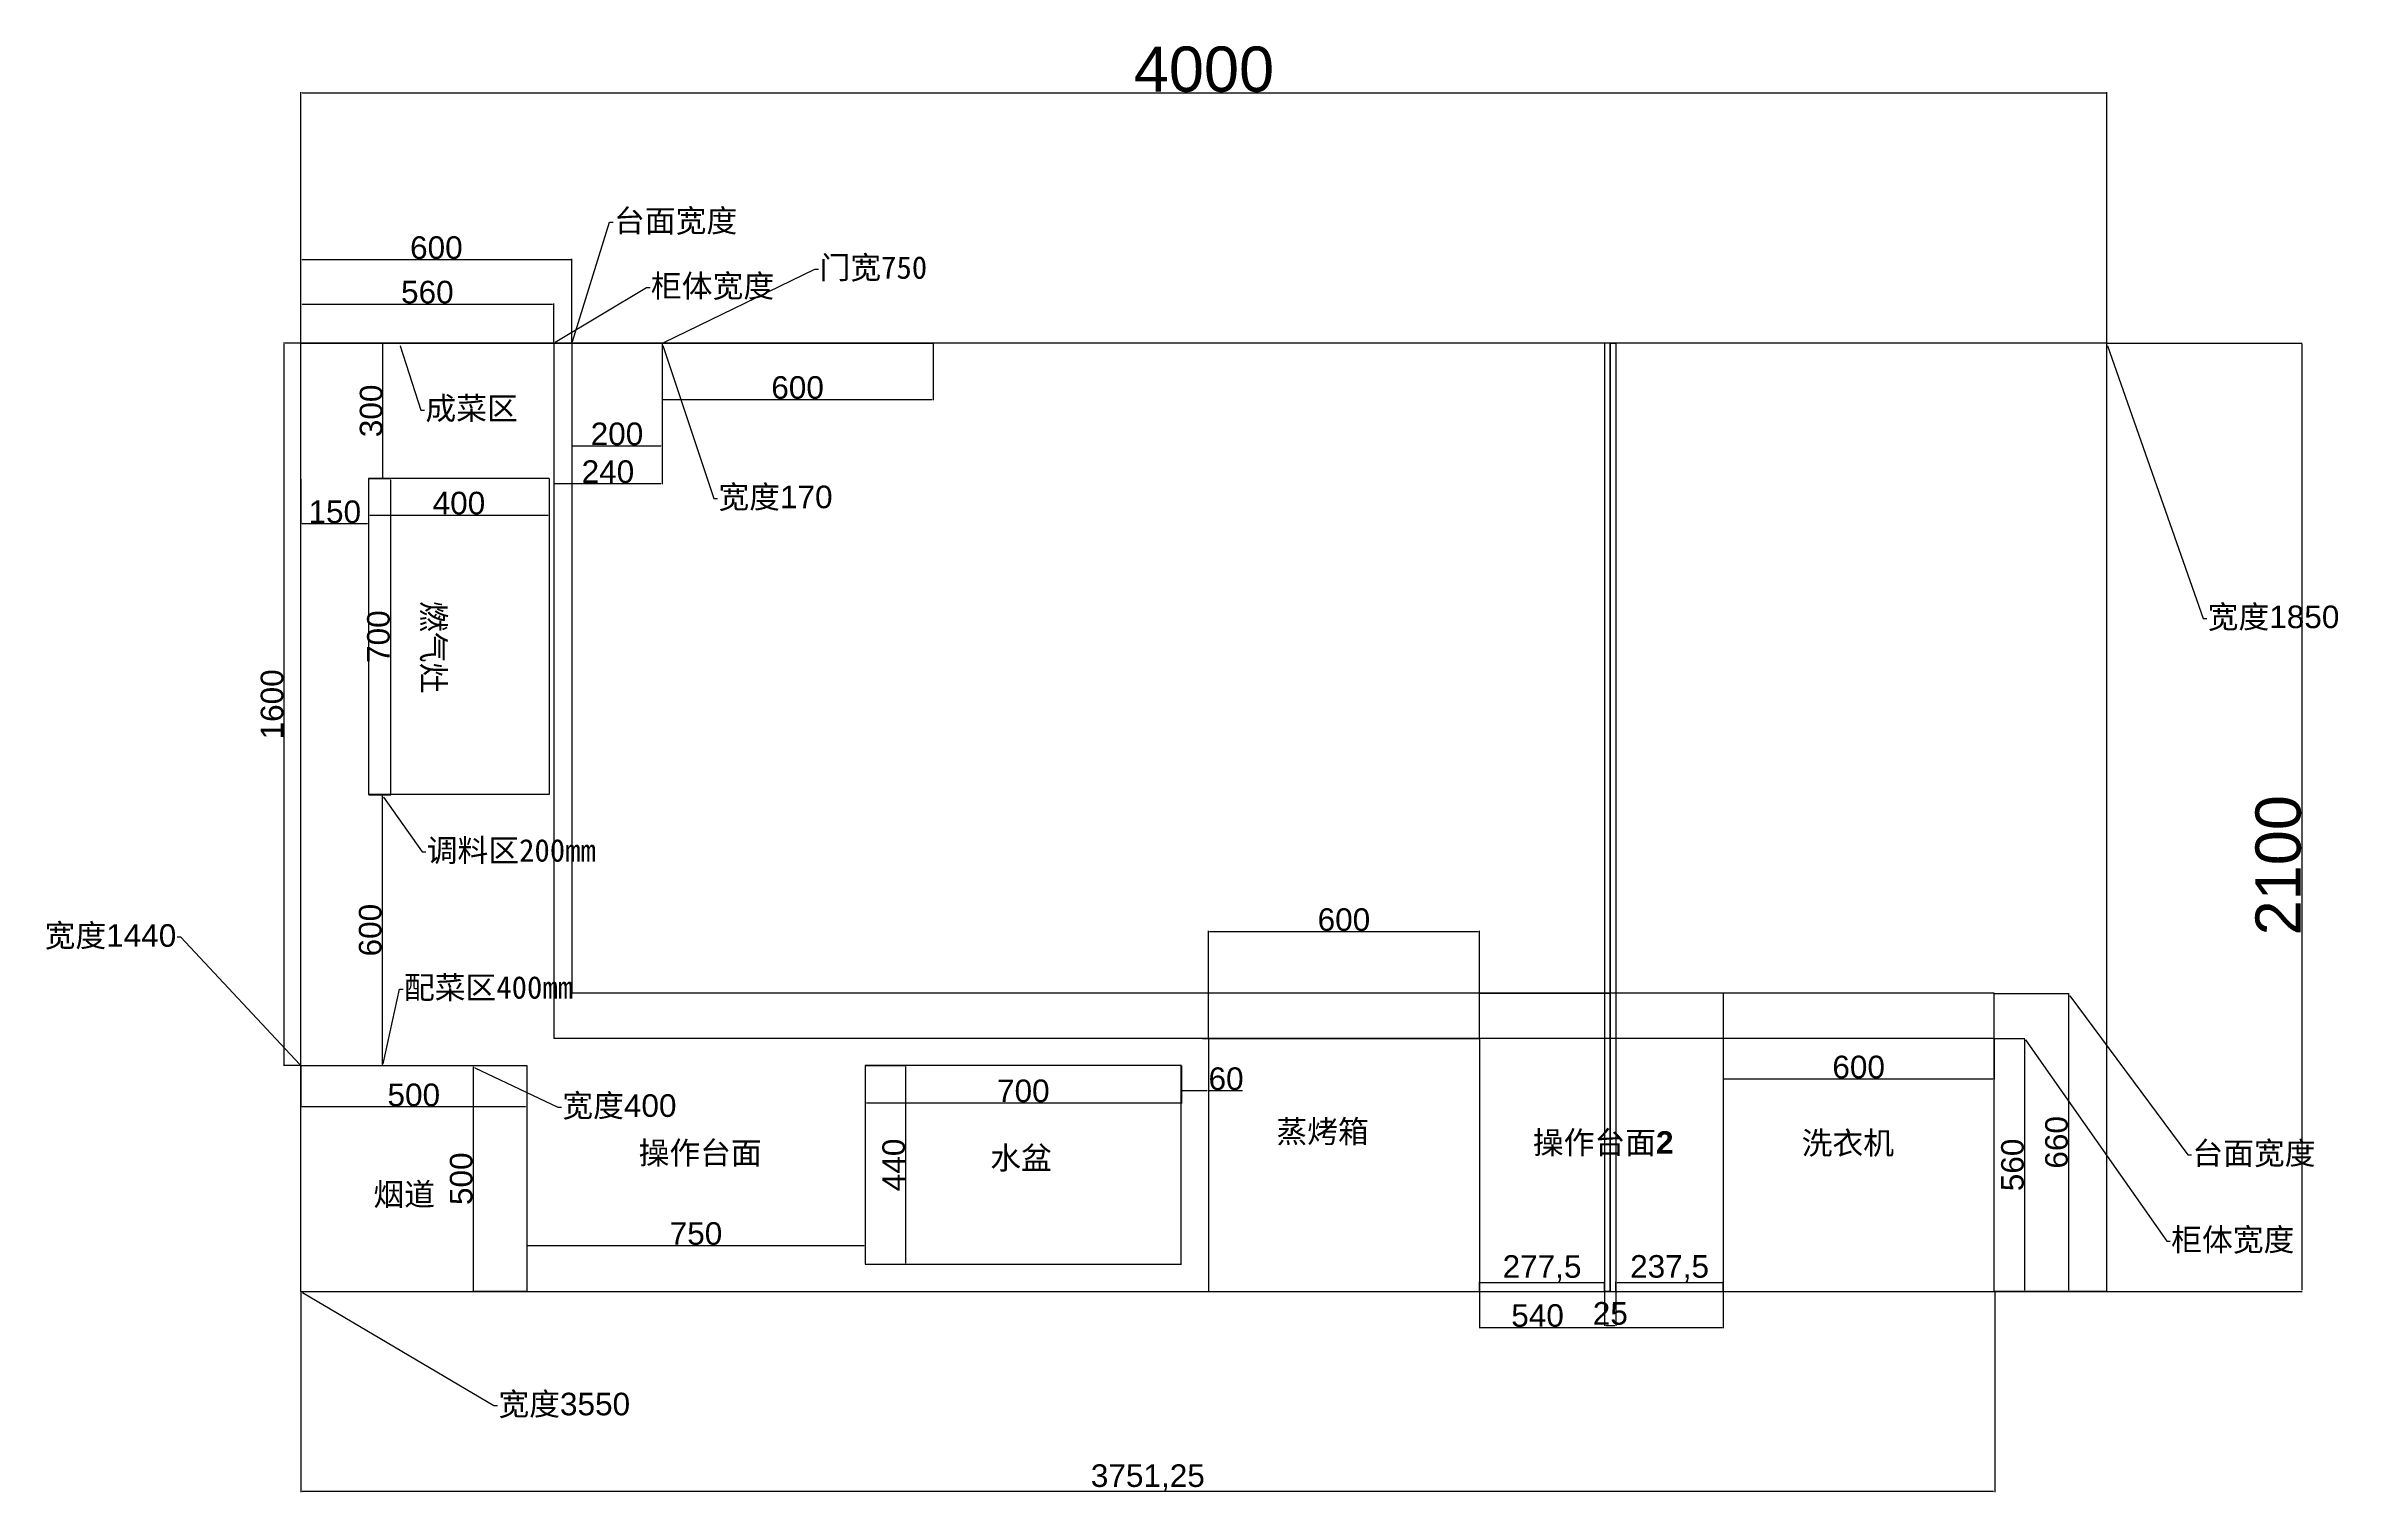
# Model space of a CAD drawing. Header units: millimetres. Extents: x 331 to 9408, y 609 to 8901.
# Drawn here: x 488 to 5565, y 609 to 3813 of the extents above; entities that cross this region are included whole.
import ezdxf
from ezdxf import colors
from ezdxf.entities.mleader import LeaderData, LeaderLine
from ezdxf.math import Vec2, Vec3

# ---------------------------------------------------------------- set-up
doc = ezdxf.new("R2010")
doc.units = ezdxf.units.MM
doc.styles.get("Standard").update_dxf_attribs({"font": 'arial.ttf'})
doc.styles.add('厨房样式', font='arialbd.ttf', dxfattribs={"height": 50})
doc.dimstyles.new('ISO-25', dxfattribs={"dimtxt": 2.5, "dimasz": 2.5, "dimexe": 1.25, "dimexo": 0.625, "dimtad": 1, "dimtxsty": 'Standard', "dimcen": 2.5, "dimadec": 0, "dimazin": 0, "dimtfac": 1, "dimtmove": 0, "dimatfit": 3, "dimfxl": 1, "dimarcsym": 0})

# ---------------------------------------------------------------- blocks, each defined once
blk = doc.blocks.new('*D1')
at = {"color": 0, "lineweight": -2, "transparency": 16777216}
for p, q in [((4202.9, 1613.6), (4202.9, 1523.4)), ((4802.9, 1613.6), (4802.9, 1523.4)), ((4205.4, 1524.7), (4800.4, 1524.7))]:
    blk.add_line(p, q, dxfattribs=at)
at = {"color": 0, "transparency": 16777216}
for points in [[(4205.4, 1525.1), (4205.4, 1524.3), (4202.9, 1524.7)], [(4800.4, 1525.1), (4800.4, 1524.3), (4802.9, 1524.7)]]:
    blk.add_solid(points, dxfattribs=at)
at = {"layer": 'Defpoints', "color": 0, "transparency": 16777216}
for p in [(4202.9, 1614.2), (4802.9, 1614.2), (4802.9, 1524.7)]:
    blk.add_point(p, dxfattribs=at)
at = {"color": 0, "transparency": 16777216, "insert": (4502.9, 1550.8), "char_height": 2.5, "attachment_point": 5}
blk.add_mtext('{\\H20x;600}', dxfattribs=at)
blk = doc.blocks.new('*D2')
at = {"color": 0, "lineweight": -2, "transparency": 16777216}
for p, q in [((4803.6, 1614.2), (4871.2, 1614.2)), ((4870, 1611.7), (4870, 1056.7)), ((4803.6, 1054.2), (4871.2, 1054.2))]:
    blk.add_line(p, q, dxfattribs=at)
at = {"color": 0, "transparency": 16777216}
for points in [[(4869.5, 1611.7), (4870.4, 1611.7), (4870, 1614.2)], [(4869.5, 1056.7), (4870.4, 1056.7), (4870, 1054.2)]]:
    blk.add_solid(points, dxfattribs=at)
at = {"layer": 'Defpoints', "color": 0, "transparency": 16777216}
for p in [(4802.9, 1614.2), (4802.9, 1054.2), (4870, 1054.2)]:
    blk.add_point(p, dxfattribs=at)
at = {"color": 0, "transparency": 16777216, "insert": (4843.8, 1334.2), "char_height": 2.5, "attachment_point": 5, "rotation": 90}
blk.add_mtext('{\\H20x;560}', dxfattribs=at)
blk = doc.blocks.new('*D3')
at = {"color": 0, "lineweight": -2, "transparency": 16777216}
for p, q in [((4803.6, 1714.2), (4968.8, 1714.2)), ((4967.6, 1711.7), (4967.6, 1056.7)), ((4804.2, 1054.2), (4968.8, 1054.2))]:
    blk.add_line(p, q, dxfattribs=at)
at = {"color": 0, "transparency": 16777216}
for points in [[(4967.1, 1711.7), (4968, 1711.7), (4967.6, 1714.2)], [(4967.1, 1056.7), (4968, 1056.7), (4967.6, 1054.2)]]:
    blk.add_solid(points, dxfattribs=at)
at = {"layer": 'Defpoints', "color": 0, "transparency": 16777216}
for p in [(4802.9, 1714.2), (4803.6, 1054.2), (4967.6, 1054.2)]:
    blk.add_point(p, dxfattribs=at)
at = {"color": 0, "transparency": 16777216, "insert": (4941.4, 1384.2), "char_height": 2.5, "attachment_point": 5, "rotation": 90}
blk.add_mtext('{\\H20x;660}', dxfattribs=at)
blk = doc.blocks.new('*D4')
at = {"color": 0, "lineweight": -2, "transparency": 16777216}
for p, q in [((5053.6, 3154.2), (5485.3, 3154.2)), ((5484.1, 3151.7), (5484.1, 1056.7)), ((5053.6, 1054.2), (5485.3, 1054.2))]:
    blk.add_line(p, q, dxfattribs=at)
at = {"color": 0, "transparency": 16777216}
for points in [[(5483.6, 3151.7), (5484.5, 3151.7), (5484.1, 3154.2)], [(5483.6, 1056.7), (5484.5, 1056.7), (5484.1, 1054.2)]]:
    blk.add_solid(points, dxfattribs=at)
at = {"layer": 'Defpoints', "color": 0, "transparency": 16777216}
for p in [(5052.9, 3154.2), (5052.9, 1054.2), (5484.1, 1054.2)]:
    blk.add_point(p, dxfattribs=at)
at = {"color": 0, "transparency": 16777216, "insert": (5432.4, 1997.9), "char_height": 2.5, "attachment_point": 5, "rotation": 90}
blk.add_mtext('{\\H40x;2100}', dxfattribs=at)
blk = doc.blocks.new('*D5')
at = {"color": 0, "lineweight": -2, "transparency": 16777216}
for p, q in [((1052.9, 3154.9), (1052.9, 3340.6)), ((1055.4, 3339.3), (1650.4, 3339.3)), ((1652.9, 3154.9), (1652.9, 3340.6))]:
    blk.add_line(p, q, dxfattribs=at)
at = {"color": 0, "transparency": 16777216}
for points in [[(1055.4, 3339.7), (1055.4, 3338.9), (1052.9, 3339.3)], [(1650.4, 3339.7), (1650.4, 3338.9), (1652.9, 3339.3)]]:
    blk.add_solid(points, dxfattribs=at)
at = {"layer": 'Defpoints', "color": 0, "transparency": 16777216}
for p in [(1652.9, 3339.3), (1052.9, 3154.2), (1652.9, 3154.2)]:
    blk.add_point(p, dxfattribs=at)
at = {"color": 0, "transparency": 16777216, "insert": (1352.9, 3365.5), "char_height": 2.5, "attachment_point": 5}
blk.add_mtext('{\\H20x;600}', dxfattribs=at)
blk = doc.blocks.new('*D6')
at = {"color": 0, "lineweight": -2, "transparency": 16777216}
for p, q in [((1052.9, 3154.9), (1052.9, 3242.1)), ((1055.4, 3240.8), (1610.4, 3240.8)), ((1612.9, 3154.9), (1612.9, 3242.1))]:
    blk.add_line(p, q, dxfattribs=at)
at = {"color": 0, "transparency": 16777216}
for points in [[(1055.4, 3241.3), (1055.4, 3240.4), (1052.9, 3240.8)], [(1610.4, 3241.3), (1610.4, 3240.4), (1612.9, 3240.8)]]:
    blk.add_solid(points, dxfattribs=at)
at = {"layer": 'Defpoints', "color": 0, "transparency": 16777216}
for p in [(1612.9, 3240.8), (1052.9, 3154.2), (1612.9, 3154.2)]:
    blk.add_point(p, dxfattribs=at)
at = {"color": 0, "transparency": 16777216, "insert": (1332.9, 3267), "char_height": 2.5, "attachment_point": 5}
blk.add_mtext('{\\H20x;560}', dxfattribs=at)
blk = doc.blocks.new('*D7')
at = {"color": 0, "lineweight": -2, "transparency": 16777216}
for p, q in [((1852.9, 3153.6), (1852.9, 3028.3)), ((2452.9, 3153.6), (2452.9, 3028.3)), ((1855.4, 3029.6), (2450.4, 3029.6))]:
    blk.add_line(p, q, dxfattribs=at)
at = {"color": 0, "transparency": 16777216}
for points in [[(1855.4, 3030), (1855.4, 3029.2), (1852.9, 3029.6)], [(2450.4, 3030), (2450.4, 3029.2), (2452.9, 3029.6)]]:
    blk.add_solid(points, dxfattribs=at)
at = {"layer": 'Defpoints', "color": 0, "transparency": 16777216}
for p in [(1852.9, 3154.2), (2452.9, 3154.2), (2452.9, 3029.6)]:
    blk.add_point(p, dxfattribs=at)
at = {"color": 0, "transparency": 16777216, "insert": (2152.9, 3055.7), "char_height": 2.5, "attachment_point": 5}
blk.add_mtext('{\\H20x;600}', dxfattribs=at)
blk = doc.blocks.new('*D8')
at = {"color": 0, "lineweight": -2, "transparency": 16777216}
for p, q in [((1052.9, 3154.9), (1052.9, 3710)), ((1055.4, 3708.8), (5050.4, 3708.8)), ((5052.9, 3152.4), (5052.9, 3710))]:
    blk.add_line(p, q, dxfattribs=at)
at = {"color": 0, "transparency": 16777216}
for points in [[(1055.4, 3709.2), (1055.4, 3708.4), (1052.9, 3708.8)], [(5050.4, 3709.2), (5050.4, 3708.4), (5052.9, 3708.8)]]:
    blk.add_solid(points, dxfattribs=at)
at = {"layer": 'Defpoints', "color": 0, "transparency": 16777216}
for p in [(5052.9, 3708.8), (1052.9, 3154.2), (5052.9, 3151.7)]:
    blk.add_point(p, dxfattribs=at)
at = {"color": 0, "transparency": 16777216, "insert": (3052.9, 3760.5), "char_height": 2.5, "attachment_point": 5}
blk.add_mtext('{\\H40x;4000}', dxfattribs=at)
blk = doc.blocks.new('*D9')
at = {"color": 0, "lineweight": -2, "transparency": 16777216}
for p, q in [((1652.9, 3153.6), (1652.9, 2925.6)), ((1852.9, 3153), (1852.9, 2925.6)), ((1655.4, 2926.9), (1850.4, 2926.9))]:
    blk.add_line(p, q, dxfattribs=at)
at = {"color": 0, "transparency": 16777216}
for points in [[(1655.4, 2927.3), (1655.4, 2926.4), (1652.9, 2926.9)], [(1850.4, 2927.3), (1850.4, 2926.4), (1852.9, 2926.9)]]:
    blk.add_solid(points, dxfattribs=at)
at = {"layer": 'Defpoints', "color": 0, "transparency": 16777216}
for p in [(1652.9, 3154.2), (1852.9, 3153.6), (1852.9, 2926.9)]:
    blk.add_point(p, dxfattribs=at)
at = {"color": 0, "transparency": 16777216, "insert": (1752.9, 2953), "char_height": 2.5, "attachment_point": 5}
blk.add_mtext('{\\H20x;200}', dxfattribs=at)
blk = doc.blocks.new('*D10')
at = {"color": 0, "lineweight": -2, "transparency": 16777216}
for p, q in [((1052.9, 1553.6), (1052.9, 1461.6)), ((1552.9, 1553.6), (1552.9, 1461.6)), ((1550.4, 1462.8), (1055.4, 1462.8))]:
    blk.add_line(p, q, dxfattribs=at)
at = {"color": 0, "transparency": 16777216}
for points in [[(1055.4, 1463.2), (1055.4, 1462.4), (1052.9, 1462.8)], [(1550.4, 1463.2), (1550.4, 1462.4), (1552.9, 1462.8)]]:
    blk.add_solid(points, dxfattribs=at)
at = {"layer": 'Defpoints', "color": 0, "transparency": 16777216}
for p in [(1052.9, 1554.2), (1552.9, 1554.2), (1052.9, 1462.8)]:
    blk.add_point(p, dxfattribs=at)
at = {"color": 0, "transparency": 16777216, "insert": (1302.9, 1489), "char_height": 2.5, "attachment_point": 5}
blk.add_mtext('{\\H20x;500}', dxfattribs=at)
blk = doc.blocks.new('*D11')
at = {"color": 0, "lineweight": -2, "transparency": 16777216}
for p, q in [((1552.3, 1553.6), (1433, 1553.6)), ((1434.2, 1551.1), (1434.2, 1056.1)), ((1552.3, 1053.6), (1433, 1053.6))]:
    blk.add_line(p, q, dxfattribs=at)
at = {"color": 0, "transparency": 16777216}
for points in [[(1433.8, 1551.1), (1434.7, 1551.1), (1434.2, 1553.6)], [(1433.8, 1056.1), (1434.7, 1056.1), (1434.2, 1053.6)]]:
    blk.add_solid(points, dxfattribs=at)
at = {"layer": 'Defpoints', "color": 0, "transparency": 16777216}
for p in [(1552.9, 1553.6), (1434.2, 1053.6), (1552.9, 1053.6)]:
    blk.add_point(p, dxfattribs=at)
at = {"color": 0, "transparency": 16777216, "insert": (1408.1, 1303.6), "char_height": 2.5, "attachment_point": 5, "rotation": 90}
blk.add_mtext('{\\H20x;500}', dxfattribs=at)
blk = doc.blocks.new('*D12')
at = {"color": 0, "lineweight": -2, "transparency": 16777216}
for p, q in [((2302.9, 1553.6), (2302.9, 1470.5)), ((3002.9, 1553.6), (3002.9, 1470.5)), ((2305.4, 1471.8), (3000.4, 1471.8))]:
    blk.add_line(p, q, dxfattribs=at)
at = {"color": 0, "transparency": 16777216}
for points in [[(2305.4, 1472.2), (2305.4, 1471.4), (2302.9, 1471.8)], [(3000.4, 1472.2), (3000.4, 1471.4), (3002.9, 1471.8)]]:
    blk.add_solid(points, dxfattribs=at)
at = {"layer": 'Defpoints', "color": 0, "transparency": 16777216}
for p in [(2302.9, 1554.2), (3002.9, 1554.2), (3002.9, 1471.8)]:
    blk.add_point(p, dxfattribs=at)
at = {"color": 0, "transparency": 16777216, "insert": (2652.9, 1497.9), "char_height": 2.5, "attachment_point": 5}
blk.add_mtext('{\\H20x;700}', dxfattribs=at)
blk = doc.blocks.new('*D13')
at = {"color": 0, "lineweight": -2, "transparency": 16777216}
for p, q in [((2303.6, 1554.2), (2393.4, 1554.2)), ((2392.2, 1551.7), (2392.2, 1116.7)), ((2303.6, 1114.2), (2393.4, 1114.2))]:
    blk.add_line(p, q, dxfattribs=at)
at = {"color": 0, "transparency": 16777216}
for points in [[(2391.7, 1551.7), (2392.6, 1551.7), (2392.2, 1554.2)], [(2391.7, 1116.7), (2392.6, 1116.7), (2392.2, 1114.2)]]:
    blk.add_solid(points, dxfattribs=at)
at = {"layer": 'Defpoints', "color": 0, "transparency": 16777216}
for p in [(2302.9, 1554.2), (2302.9, 1114.2), (2392.2, 1114.2)]:
    blk.add_point(p, dxfattribs=at)
at = {"color": 0, "transparency": 16777216, "insert": (2366, 1334.2), "char_height": 2.5, "attachment_point": 5, "rotation": 90}
blk.add_mtext('{\\H20x;440}', dxfattribs=at)
blk = doc.blocks.new('*D14')
at = {"color": 0, "lineweight": -2, "transparency": 16777216}
for p, q in [((1552.9, 1553), (1552.9, 1154.6)), ((2302.9, 1553), (2302.9, 1154.6)), ((1555.4, 1155.9), (2300.4, 1155.9))]:
    blk.add_line(p, q, dxfattribs=at)
at = {"color": 0, "transparency": 16777216}
for points in [[(1555.4, 1156.3), (1555.4, 1155.4), (1552.9, 1155.9)], [(2300.4, 1156.3), (2300.4, 1155.4), (2302.9, 1155.9)]]:
    blk.add_solid(points, dxfattribs=at)
at = {"layer": 'Defpoints', "color": 0, "transparency": 16777216}
for p in [(1552.9, 1553.6), (2302.9, 1553.6), (2302.9, 1155.9)]:
    blk.add_point(p, dxfattribs=at)
at = {"color": 0, "transparency": 16777216, "insert": (1927.9, 1182), "char_height": 2.5, "attachment_point": 5}
blk.add_mtext('{\\H20x;750}', dxfattribs=at)
blk = doc.blocks.new('*D15')
at = {"color": 0, "lineweight": -2, "transparency": 16777216}
for p, q in [((3002.9, 1553.6), (3002.9, 1497.5)), ((3062.9, 1553), (3062.9, 1497.5)), ((3005.4, 1498.8), (3060.4, 1498.8)), ((3062.9, 1498.8), (3138.4, 1498.8))]:
    blk.add_line(p, q, dxfattribs=at)
at = {"color": 0, "transparency": 16777216}
for points in [[(3005.4, 1499.2), (3005.4, 1498.4), (3002.9, 1498.8)], [(3060.4, 1499.2), (3060.4, 1498.4), (3062.9, 1498.8)]]:
    blk.add_solid(points, dxfattribs=at)
at = {"layer": 'Defpoints', "color": 0, "transparency": 16777216}
for p in [(3002.9, 1554.2), (3062.9, 1553.6), (3062.9, 1498.8)]:
    blk.add_point(p, dxfattribs=at)
at = {"color": 0, "transparency": 16777216, "insert": (3101.9, 1524.9), "char_height": 2.5, "attachment_point": 5}
blk.add_mtext('{\\H20x;60}', dxfattribs=at)
blk = doc.blocks.new('*D16')
at = {"color": 0, "lineweight": -2, "transparency": 16777216}
for p, q in [((3662.9, 1053.6), (3662.9, 973)), ((4202.9, 1053.6), (4202.9, 973)), ((3665.4, 974.3), (4200.4, 974.3))]:
    blk.add_line(p, q, dxfattribs=at)
at = {"color": 0, "transparency": 16777216}
for points in [[(3665.4, 974.7), (3665.4, 973.9), (3662.9, 974.3)], [(4200.4, 974.7), (4200.4, 973.9), (4202.9, 974.3)]]:
    blk.add_solid(points, dxfattribs=at)
at = {"layer": 'Defpoints', "color": 0, "transparency": 16777216}
for p in [(3662.9, 1054.2), (4202.9, 1054.2), (4202.9, 974.3)]:
    blk.add_point(p, dxfattribs=at)
at = {"color": 0, "transparency": 16777216, "insert": (3791.8, 1000.4), "char_height": 2.5, "attachment_point": 5}
blk.add_mtext('{\\H20x;540}', dxfattribs=at)
blk = doc.blocks.new('*D17')
at = {"color": 0, "lineweight": -2, "transparency": 16777216}
for p, q in [((3662.9, 1054.9), (3662.9, 1075.2)), ((3665.4, 1073.9), (3937.9, 1073.9)), ((3940.4, 1054.9), (3940.4, 1075.2))]:
    blk.add_line(p, q, dxfattribs=at)
at = {"color": 0, "transparency": 16777216}
for points in [[(3665.4, 1074.3), (3665.4, 1073.5), (3662.9, 1073.9)], [(3937.9, 1074.3), (3937.9, 1073.5), (3940.4, 1073.9)]]:
    blk.add_solid(points, dxfattribs=at)
at = {"layer": 'Defpoints', "color": 0, "transparency": 16777216}
for p in [(3940.4, 1073.9), (3662.9, 1054.2), (3940.4, 1054.2)]:
    blk.add_point(p, dxfattribs=at)
at = {"color": 0, "transparency": 16777216, "insert": (3801.7, 1104.6), "char_height": 2.5, "attachment_point": 5}
blk.add_mtext('{\\H20x;277,5}', dxfattribs=at)
blk = doc.blocks.new('*D18')
at = {"color": 0, "lineweight": -2, "transparency": 16777216}
for p, q in [((3965.4, 1054.9), (3965.4, 1075.4)), ((3967.9, 1074.1), (4200.4, 1074.1)), ((4202.9, 1054.9), (4202.9, 1075.4))]:
    blk.add_line(p, q, dxfattribs=at)
at = {"color": 0, "transparency": 16777216}
for points in [[(3967.9, 1074.6), (3967.9, 1073.7), (3965.4, 1074.1)], [(4200.4, 1074.6), (4200.4, 1073.7), (4202.9, 1074.1)]]:
    blk.add_solid(points, dxfattribs=at)
at = {"layer": 'Defpoints', "color": 0, "transparency": 16777216}
for p in [(4202.9, 1074.1), (3965.4, 1054.2), (4202.9, 1054.2)]:
    blk.add_point(p, dxfattribs=at)
at = {"color": 0, "transparency": 16777216, "insert": (4084.2, 1104.8), "char_height": 2.5, "attachment_point": 5}
blk.add_mtext('{\\H20x;237,5}', dxfattribs=at)
blk = doc.blocks.new('*D19')
at = {"color": 0, "lineweight": -2, "transparency": 16777216}
for p, q in [((1202.9, 2853.6), (1202.9, 2772.3)), ((1602.9, 2853.6), (1602.9, 2772.3)), ((1205.4, 2773.6), (1600.4, 2773.6))]:
    blk.add_line(p, q, dxfattribs=at)
at = {"color": 0, "transparency": 16777216}
for points in [[(1205.4, 2774), (1205.4, 2773.2), (1202.9, 2773.6)], [(1600.4, 2774), (1600.4, 2773.2), (1602.9, 2773.6)]]:
    blk.add_solid(points, dxfattribs=at)
at = {"layer": 'Defpoints', "color": 0, "transparency": 16777216}
for p in [(1202.9, 2854.2), (1602.9, 2854.2), (1602.9, 2773.6)]:
    blk.add_point(p, dxfattribs=at)
at = {"color": 0, "transparency": 16777216, "insert": (1402.9, 2799.7), "char_height": 2.5, "attachment_point": 5}
blk.add_mtext('{\\H20x;400}', dxfattribs=at)
blk = doc.blocks.new('*D20')
at = {"color": 0, "lineweight": -2, "transparency": 16777216}
for p, q in [((1203.6, 2854.2), (1252.2, 2854.2)), ((1251, 2851.7), (1251, 2156.7)), ((1203.6, 2154.2), (1252.2, 2154.2))]:
    blk.add_line(p, q, dxfattribs=at)
at = {"color": 0, "transparency": 16777216}
for points in [[(1250.6, 2851.7), (1251.4, 2851.7), (1251, 2854.2)], [(1250.6, 2156.7), (1251.4, 2156.7), (1251, 2154.2)]]:
    blk.add_solid(points, dxfattribs=at)
at = {"layer": 'Defpoints', "color": 0, "transparency": 16777216}
for p in [(1202.9, 2854.2), (1202.9, 2154.2), (1251, 2154.2)]:
    blk.add_point(p, dxfattribs=at)
at = {"color": 0, "transparency": 16777216, "insert": (1224.8, 2504.2), "char_height": 2.5, "attachment_point": 5, "rotation": 90}
blk.add_mtext('{\\H20x;700}', dxfattribs=at)
blk = doc.blocks.new('*D21')
at = {"color": 0, "lineweight": -2, "transparency": 16777216}
for p, q in [((1204.2, 3154.2), (1236, 3154.2)), ((1234.7, 2856.7), (1234.7, 3151.7)), ((1204.2, 2854.2), (1236, 2854.2))]:
    blk.add_line(p, q, dxfattribs=at)
at = {"color": 0, "transparency": 16777216}
for points in [[(1234.3, 3151.7), (1235.2, 3151.7), (1234.7, 3154.2)], [(1234.3, 2856.7), (1235.2, 2856.7), (1234.7, 2854.2)]]:
    blk.add_solid(points, dxfattribs=at)
at = {"layer": 'Defpoints', "color": 0, "transparency": 16777216}
for p in [(1203.6, 3154.2), (1234.7, 3154.2), (1203.6, 2854.2)]:
    blk.add_point(p, dxfattribs=at)
at = {"color": 0, "transparency": 16777216, "insert": (1208.6, 3004.2), "char_height": 2.5, "attachment_point": 5, "rotation": 90}
blk.add_mtext('{\\H20x;300}', dxfattribs=at)
blk = doc.blocks.new('*D22')
at = {"color": 0, "lineweight": -2, "transparency": 16777216}
for p, q in [((1204.2, 2154.2), (1234, 2154.2)), ((1232.7, 2151.7), (1232.7, 1556.7)), ((1204.2, 1554.2), (1234, 1554.2))]:
    blk.add_line(p, q, dxfattribs=at)
at = {"color": 0, "transparency": 16777216}
for points in [[(1232.3, 2151.7), (1233.1, 2151.7), (1232.7, 2154.2)], [(1232.3, 1556.7), (1233.1, 1556.7), (1232.7, 1554.2)]]:
    blk.add_solid(points, dxfattribs=at)
at = {"layer": 'Defpoints', "color": 0, "transparency": 16777216}
for p in [(1203.6, 2154.2), (1203.6, 1554.2), (1232.7, 1554.2)]:
    blk.add_point(p, dxfattribs=at)
at = {"color": 0, "transparency": 16777216, "insert": (1206.6, 1854.2), "char_height": 2.5, "attachment_point": 5, "rotation": 90}
blk.add_mtext('{\\H20x;600}', dxfattribs=at)
blk = doc.blocks.new('*D23')
at = {"color": 0, "lineweight": -2, "transparency": 16777216}
for p, q in [((1052.3, 3154.2), (1014.1, 3154.2)), ((1015.3, 3151.7), (1015.3, 1556.7)), ((1052.3, 1554.2), (1014.1, 1554.2))]:
    blk.add_line(p, q, dxfattribs=at)
at = {"color": 0, "transparency": 16777216}
for points in [[(1014.9, 3151.7), (1015.7, 3151.7), (1015.3, 3154.2)], [(1014.9, 1556.7), (1015.7, 1556.7), (1015.3, 1554.2)]]:
    blk.add_solid(points, dxfattribs=at)
at = {"layer": 'Defpoints', "color": 0, "transparency": 16777216}
for p in [(1052.9, 3154.2), (1015.3, 1554.2), (1052.9, 1554.2)]:
    blk.add_point(p, dxfattribs=at)
at = {"color": 0, "transparency": 16777216, "insert": (989.2, 2354.2), "char_height": 2.5, "attachment_point": 5, "rotation": 90}
blk.add_mtext('{\\H20x;1600}', dxfattribs=at)
blk = doc.blocks.new('*D24')
at = {"color": 0, "lineweight": -2, "transparency": 16777216}
for p, q in [((1052.9, 1053.6), (1052.9, 609.5)), ((4804.2, 1053.6), (4804.2, 609.5)), ((4801.7, 610.7), (1055.4, 610.7))]:
    blk.add_line(p, q, dxfattribs=at)
at = {"color": 0, "transparency": 16777216}
for points in [[(1055.4, 611.1), (1055.4, 610.3), (1052.9, 610.7)], [(4801.7, 611.1), (4801.7, 610.3), (4804.2, 610.7)]]:
    blk.add_solid(points, dxfattribs=at)
at = {"layer": 'Defpoints', "color": 0, "transparency": 16777216}
for p in [(1052.9, 1054.2), (4804.2, 1054.2), (1052.9, 610.7)]:
    blk.add_point(p, dxfattribs=at)
at = {"color": 0, "transparency": 16777216, "insert": (2928.6, 641.4), "char_height": 2.5, "attachment_point": 5}
blk.add_mtext('{\\H20x;3751,25}', dxfattribs=at)
blk = doc.blocks.new('*D25')
at = {"color": 0, "lineweight": -2, "transparency": 16777216}
for p, q in [((3940.4, 1053.6), (3940.4, 977.7)), ((3965.4, 1053.6), (3965.4, 977.7)), ((3942.9, 978.9), (3962.9, 978.9))]:
    blk.add_line(p, q, dxfattribs=at)
at = {"color": 0, "transparency": 16777216}
for points in [[(3942.9, 979.4), (3942.9, 978.5), (3940.4, 978.9)], [(3962.9, 979.4), (3962.9, 978.5), (3965.4, 978.9)]]:
    blk.add_solid(points, dxfattribs=at)
at = {"layer": 'Defpoints', "color": 0, "transparency": 16777216}
for p in [(3940.4, 1054.2), (3965.4, 1054.2), (3965.4, 978.9)]:
    blk.add_point(p, dxfattribs=at)
at = {"color": 0, "transparency": 16777216, "insert": (3952.9, 1005.1), "char_height": 2.5, "attachment_point": 5}
blk.add_mtext('{\\H20x;25}', dxfattribs=at)
blk = doc.blocks.new('*D42')
at = {"color": 0, "lineweight": -2, "transparency": 16777216}
for p, q in [((3062.9, 1614.9), (3062.9, 1852.3)), ((3065.4, 1851), (3660.4, 1851)), ((3662.9, 1614.9), (3662.9, 1852.3))]:
    blk.add_line(p, q, dxfattribs=at)
at = {"color": 0, "transparency": 16777216}
for points in [[(3065.4, 1851.5), (3065.4, 1850.6), (3062.9, 1851)], [(3660.4, 1851.5), (3660.4, 1850.6), (3662.9, 1851)]]:
    blk.add_solid(points, dxfattribs=at)
at = {"layer": 'Defpoints', "color": 0, "transparency": 16777216}
for p in [(3662.9, 1851), (3062.9, 1614.2), (3662.9, 1614.2)]:
    blk.add_point(p, dxfattribs=at)
at = {"color": 0, "transparency": 16777216, "insert": (3362.9, 1877.2), "char_height": 2.5, "attachment_point": 5}
blk.add_mtext('{\\H20x;600}', dxfattribs=at)
blk = doc.blocks.new('*D67')
at = {"color": 0, "lineweight": -2, "transparency": 16777216}
for p, q in [((1052.9, 2853), (1052.9, 2753)), ((1202.9, 2853), (1202.9, 2753)), ((1200.4, 2754.2), (1055.4, 2754.2))]:
    blk.add_line(p, q, dxfattribs=at)
at = {"color": 0, "transparency": 16777216}
for points in [[(1055.4, 2754.6), (1055.4, 2753.8), (1052.9, 2754.2)], [(1200.4, 2754.6), (1200.4, 2753.8), (1202.9, 2754.2)]]:
    blk.add_solid(points, dxfattribs=at)
at = {"layer": 'Defpoints', "color": 0, "transparency": 16777216}
for p in [(1052.9, 2853.6), (1202.9, 2853.6), (1052.9, 2754.2)]:
    blk.add_point(p, dxfattribs=at)
at = {"color": 0, "transparency": 16777216, "insert": (1127.9, 2780.4), "char_height": 2.5, "attachment_point": 5}
blk.add_mtext('{\\H20x;150}', dxfattribs=at)
blk = doc.blocks.new('*D75')
at = {"color": 0, "lineweight": -2, "transparency": 16777216}
for p, q in [((1612.9, 3153), (1612.9, 2841.9)), ((1852.9, 3152.4), (1852.9, 2841.9)), ((1615.4, 2843.1), (1850.4, 2843.1))]:
    blk.add_line(p, q, dxfattribs=at)
at = {"color": 0, "transparency": 16777216}
for points in [[(1615.4, 2843.5), (1615.4, 2842.7), (1612.9, 2843.1)], [(1850.4, 2843.5), (1850.4, 2842.7), (1852.9, 2843.1)]]:
    blk.add_solid(points, dxfattribs=at)
at = {"layer": 'Defpoints', "color": 0, "transparency": 16777216}
for p in [(1612.9, 3153.6), (1852.9, 3153), (1852.9, 2843.1)]:
    blk.add_point(p, dxfattribs=at)
at = {"color": 0, "transparency": 16777216, "insert": (1732.9, 2869.3), "char_height": 2.5, "attachment_point": 5}
blk.add_mtext('{\\H20x;240}', dxfattribs=at)

msp = doc.modelspace()

# ---------------------------------------------------------------- linework, layer by layer
for p, q in [((1052.947, 1054.23), (1052.947, 3154.23)), ((1052.947, 3154.23), (1852.947, 3154.23)), ((5052.947, 3154.23), (1052.947, 3154.23)), ((1052.947, 3154.23), (2237.241, 3154.23)), ((1052.947, 3154.23), (1052.947, 3154.23)), ((1052.947, 3154.23), (1652.947, 3154.23)), ((1052.947, 3154.23), (1612.947, 3154.23)), ((1052.947, 3154.23), (1852.947, 3154.23)), ((1052.947, 3154.23), (1202.947, 3154.23)), ((1612.947, 3154.23), (1562.947, 3154.23)), ((1652.947, 3153.605), (1602.947, 3153.605)), ((1652.947, 3154.23), (1652.947, 1714.23)), ((3237.241, 3154.23), (3237.241, 3154.23)), ((3957.947, 3154.23), (3947.947, 3154.23)), ((3952.947, 3154.23), (3952.31, 3154.23)), ((3952.947, 3154.23), (3965.447, 3154.23)), ((5052.947, 1054.23), (5052.947, 3154.23)), ((1602.947, 2854.23), (1202.947, 2854.23)), ((1202.947, 2854.23), (1202.947, 2154.23)), ((1602.947, 2854.23), (1602.947, 2154.23)), ((1602.947, 2154.23), (1202.947, 2154.23)), ((4802.947, 1714.23), (1652.947, 1714.23)), ((3923.947, 1714.23), (3633.947, 1714.23)), ((3952.947, 1714.23), (3662.947, 1714.23)), ((3662.947, 1714.23), (3952.947, 1714.23)), ((3952.947, 1714.23), (3923.947, 1714.23)), ((3952.947, 1714.23), (3923.947, 1714.23)), ((4802.947, 1054.23), (4802.947, 1714.23)), ((4802.947, 1054.23), (4802.947, 1614.23)), ((1052.947, 1054.23), (1052.947, 1554.23)), ((2302.947, 1554.23), (2302.947, 1114.23)), ((3002.947, 1554.23), (2302.947, 1554.23)), ((3002.646, 1114.23), (3002.646, 1554.23)), ((2302.947, 1114.23), (3002.947, 1114.23)), ((1052.947, 1054.23), (5052.947, 1054.23)), ((1552.947, 1054.23), (2252.947, 1054.23)), ((3952.947, 1054.23), (3940.447, 1054.23)), ((3952.947, 1054.23), (3957.947, 1054.23)), ((3952.947, 1054.23), (3957.947, 1054.23)), ((5052.947, 1054.23), (4802.947, 1054.23))]:
    msp.add_line(p, q)
at = {"color": 4}
for p, q in [((1612.947, 3154.23), (1612.947, 1614.23)), ((1612.947, 3154.23), (1612.947, 2854.23)), ((4802.947, 1614.23), (1612.947, 1614.23))]:
    msp.add_line(p, q, dxfattribs=at)
at = {"color": 1}
msp.add_line((1852.947, 3154.23), (2452.947, 3154.23), dxfattribs=at)
at = {"color": 5}
for p, q in [((3940.447, 1054.23), (3940.447, 3154.23)), ((3965.447, 3154.23), (3965.447, 1054.23))]:
    msp.add_line(p, q, dxfattribs=at)
at = {"color": 4, "lineweight": 211}
msp.add_line((3952.947, 1054.23), (3952.947, 3154.23), dxfattribs=at)
at = {"color": 3}
for p, q in [((4802.947, 1714.23), (4202.947, 1714.23)), ((4202.947, 1714.23), (4202.947, 1054.23)), ((3049.586, 1614.23), (3649.586, 1614.23)), ((3062.947, 1614.23), (3662.947, 1614.23)), ((3062.947, 1614.23), (3062.947, 1054.23)), ((3662.947, 1614.23), (3662.947, 1054.23))]:
    msp.add_line(p, q, dxfattribs=at)
at = {"color": 2}
for p, q in [((1052.947, 1554.23), (1552.947, 1554.23)), ((1552.947, 1554.23), (1552.947, 1054.23))]:
    msp.add_line(p, q, dxfattribs=at)

# ---------------------------------------------------------------- texts
at = {"style": '厨房样式'}
msp.add_text('燃气灶', height=50, rotation=270, dxfattribs=at).set_placement((1321.452, 2583.109))
for s, p in [('蒸烤箱', (3213.419, 1383.316)), ('操作台面', (1800.703, 1335.981)), ('水盆', (2579.579, 1324.623)), ('操作台面2', (3781.297, 1358.886)), ('洗衣机', (4376.626, 1357.698)), ('烟道', (1213.439, 1244.105))]:
    msp.add_text(s, height=50, dxfattribs=at).set_placement(p)

# ---------------------------------------------------------------- dimensions: what is measured, and where the dimension line sits
for base, p1, p2, text, picture, middle in [((5052.947, 3708.794), (1052.947, 3154.23), (5052.947, 3151.73), '{\\H40x;<>}', '*D8', (3052.947, 3760.476)), ((1652.947, 3339.318), (1052.947, 3154.23), (1652.947, 3154.23), '{\\H20x;<>}', '*D5', (1352.947, 3365.471)), ((1612.947, 3240.839), (1052.947, 3154.23), (1612.947, 3154.23), '{\\H20x;<>}', '*D6', (1332.947, 3266.993)), ((1852.947, 2843.126), (1612.947, 3153.605), (1852.947, 3152.98), '{\\H20x;<>}', '*D75', (1732.947, 2869.28)), ((1852.947, 2926.856), (1652.947, 3154.23), (1852.947, 3153.605), '{\\H20x;<>}', '*D9', (1752.947, 2953.01)), ((2452.947, 3029.574), (1852.947, 3154.23), (2452.947, 3154.23), '{\\H20x;<>}', '*D7', (2152.947, 3055.728)), ((1602.947, 2773.582), (1202.947, 2854.23), (1602.947, 2854.23), '{\\H20x;<>}', '*D19', (1402.947, 2799.735)), ((3662.947, 1851.04), (3062.947, 1614.23), (3662.947, 1614.23), '{\\H20x;<>}', '*D42', (3362.947, 1877.193)), ((4802.947, 1524.676), (4202.947, 1614.23), (4802.947, 1614.23), '{\\H20x;<>}', '*D1', (4502.947, 1550.829)), ((1052.947, 1462.827), (1552.947, 1554.23), (1052.947, 1554.23), '{\\H20x;<>}', '*D10', (1302.947, 1488.981)), ((2302.947, 1155.854), (1552.947, 1553.605), (2302.947, 1553.605), '{\\H20x;<>}', '*D14', (1927.947, 1182.008)), ((3002.947, 1471.791), (2302.947, 1554.23), (3002.947, 1554.23), '{\\H20x;<>}', '*D12', (2652.947, 1497.944)), ((3062.947, 1498.787), (3002.947, 1554.23), (3062.947, 1553.605), '{\\H20x;<>}', '*D15', (3101.935, 1524.941)), ((1052.947, 610.716), (4804.197, 1054.23), (1052.947, 1054.23), '{\\H20x;<>}', '*D24', (2928.572, 641.388))]:
    dim = msp.add_linear_dim(base=base, p1=p1, p2=p2, text=text, dimstyle='ISO-25')
    dim.commit()
    dim.dimension.update_dxf_attribs({"geometry": picture, "text_midpoint": middle})
for base, p1, p2, picture, middle in [((1015.332, 1554.23), (1052.947, 3154.23), (1052.947, 1554.23), '*D23', (989.178, 2354.23)), ((1234.748, 3154.23), (1203.572, 2854.23), (1203.572, 3154.23), '*D21', (1208.578, 3004.23)), ((1232.715, 1554.23), (1203.572, 2154.23), (1203.572, 1554.23), '*D22', (1206.561, 1854.23)), ((4967.566, 1054.23), (4802.947, 1714.23), (4803.572, 1054.23), '*D3', (4941.412, 1384.23))]:
    dim = msp.add_linear_dim(base=base, p1=p1, p2=p2, angle=90, text='{\\H20x;<>}', dimstyle='ISO-25')
    dim.commit()
    dim.dimension.update_dxf_attribs({"geometry": picture, "text_midpoint": middle})
for base, p1, p2, text, picture, middle in [((5484.062, 1054.23), (5052.947, 3154.23), (5052.947, 1054.23), '{\\H40x;<>}', '*D4', (5484.062, 1997.864)), ((1250.985, 2154.23), (1202.947, 2854.23), (1202.947, 2154.23), '{\\H20x;<>}', '*D20', (1250.985, 2504.23)), ((4869.96, 1054.23), (4802.947, 1614.23), (4802.947, 1054.23), '{\\H20x;<>}', '*D2', (4869.96, 1334.23)), ((1434.244, 1053.605), (1552.947, 1553.605), (1552.947, 1053.605), '{\\H20x;<>}', '*D11', (1434.244, 1303.605)), ((2392.152, 1114.23), (2302.947, 1554.23), (2302.947, 1114.23), '{\\H20x;<>}', '*D13', (2392.152, 1334.23))]:
    dim = msp.add_linear_dim(base=base, p1=p1, p2=p2, angle=90, text=text, dimstyle='ISO-25')
    dim.commit()
    dim.dimension.update_dxf_attribs({"geometry": picture, "text_midpoint": middle, "dimtype": 160})
for base, p1, p2, picture, middle in [((1052.947, 2754.205), (1202.947, 2853.605), (1052.947, 2853.605), '*D67', (1127.947, 2754.205)), ((4202.947, 974.275), (3662.947, 1054.23), (4202.947, 1054.23), '*D16', (3791.773, 974.275)), ((3965.447, 978.935), (3940.447, 1054.23), (3965.447, 1054.23), '*D25', (3952.947, 978.935))]:
    dim = msp.add_linear_dim(base=base, p1=p1, p2=p2, text='{\\H20x;<>}', dimstyle='ISO-25')
    dim.commit()
    dim.dimension.update_dxf_attribs({"geometry": picture, "text_midpoint": middle, "dimtype": 160})
at = {"color": 5}
for base, p1, p2, picture, middle in [((3940.447, 1073.911), (3662.947, 1054.23), (3940.447, 1054.23), '*D17', (3801.697, 1104.584)), ((4202.947, 1074.139), (3965.447, 1054.23), (4202.947, 1054.23), '*D18', (4084.197, 1104.812))]:
    dim = msp.add_linear_dim(base=base, p1=p1, p2=p2, text='{\\H20x;<>}', dimstyle='ISO-25', dxfattribs=at)
    dim.commit()
    dim.dimension.update_dxf_attribs({"geometry": picture, "text_midpoint": middle})

# ---------------------------------------------------------------- leaders
ml = msp.add_multileader_mtext('Standard')
ml.set_content('{\\fSimSun|b1|i0|c134|p2;台面宽度}', color=256, style='厨房样式')
ml.set_leader_properties()
ml.build(insert=Vec2(0, 0))
ctx = ml.context
ctx.base_point, ctx.char_height, ctx.plane_origin = Vec3(1744.34, 3421.823), 50, Vec3(1181.282, 2968.725)
notes = []
notes.append((ctx, [(0, (1, 1, 0), (1736.34, 3421.823), (1, 0), 8, [(0, [(1652.947, 3154.23)], 0, [])])]))
ctx.mtext.insert, ctx.mtext.flow_direction = Vec3(1746.34, 3450.257), 5
ml = msp.add_multileader_mtext('Standard')
ml.set_content('{\\fSimSun|b0|i0|c134|p2;门宽750}', color=256)
ml.set_leader_properties()
ml.build(insert=Vec2(0, 0))
ctx = ml.context
ctx.base_point, ctx.char_height, ctx.plane_origin = Vec3(2199.477, 3318.263), 50, Vec3(1786.383, 2972.853)
notes.append((ctx, [(0, (1, 1, 0), (2191.477, 3318.263), (1, 0), 8, [(0, [(1852.947, 3154.23)], 0, [])])]))
ctx.mtext.insert, ctx.mtext.flow_direction = Vec3(2201.477, 3346.754), 5
ml = msp.add_multileader_mtext('Standard')
ml.set_content('{\\fSimSun|b0|i0|c134|p2;柜体宽度}', color=256)
ml.set_leader_properties()
ml.build(insert=Vec2(0, 0))
ctx = ml.context
ctx.base_point, ctx.char_height, ctx.plane_origin = Vec3(1826.147, 3277.483), 50, Vec3(1612.947, 3154.23)
notes.append((ctx, [(0, (1, 1, 0), (1818.147, 3277.483), (1, 0), 8, [(0, [(1612.947, 3154.23)], 0, [])])]))
ctx.mtext.insert, ctx.mtext.flow_direction = Vec3(1828.147, 3305.974), 5
ml = msp.add_multileader_mtext('Standard')
ml.set_content('{\\fSimSun|b0|i0|c134|p2;成菜区}', color=256)
ml.set_leader_properties()
ml.build(insert=Vec2(0, 0))
ctx = ml.context
ctx.base_point, ctx.char_height, ctx.plane_origin = Vec3(1326.639, 3006.127), 50, Vec3(1208.098, 2856.73)
notes.append((ctx, [(0, (1, 1, 0), (1318.639, 3006.127), (1, 0), 8, [(0, [(1271.692, 3151.73)], 0, [])])]))
ctx.mtext.insert, ctx.mtext.flow_direction = Vec3(1328.639, 3034.758), 5
ml = msp.add_multileader_mtext('Standard')
ml.set_content('{\\fSimSun|b0|i0|c134|p2;宽度}170', color=256)
ml.set_leader_properties()
ml.build(insert=Vec2(0, 0))
ctx = ml.context
ctx.base_point, ctx.char_height, ctx.plane_origin = Vec3(1975.49, 2810.124), 50, Vec3(1852.947, 3152.98)
notes.append((ctx, [(0, (1, 1, 0), (1967.49, 2810.124), (1, 0), 8, [(0, [(1852.947, 3152.98)], 0, [])])]))
ctx.mtext.insert, ctx.mtext.flow_direction = Vec3(1977.49, 2838.616), 5
ml = msp.add_multileader_mtext('Standard')
ml.set_content('{\\fSimSun|b0|i0|c134|p2;宽度}1850', color=256)
ml.set_leader_properties()
ml.build(insert=Vec2(0, 0))
ctx = ml.context
ctx.base_point, ctx.char_height, ctx.plane_origin = Vec3(5273.857, 2544.555), 50, Vec3(5052.947, 3152.355)
notes.append((ctx, [(0, (1, 1, 0), (5265.857, 2544.555), (1, 0), 8, [(0, [(5052.947, 3152.355)], 0, [])])]))
ctx.mtext.insert, ctx.mtext.flow_direction = Vec3(5275.857, 2573.047), 5
ml = msp.add_multileader_mtext('Standard')
ml.set_content('{\\fSimSun|b0|i0|c134|p2;调料区200mm}', color=256)
ml.set_leader_properties()
ml.build(insert=Vec2(0, 0))
ctx = ml.context
ctx.base_point, ctx.char_height, ctx.plane_origin = Vec3(1329.52, 2027.4), 50, Vec3(1262.181, 2079.874)
notes.append((ctx, [(0, (1, 1, 0), (1321.52, 2027.4), (1, 0), 8, [(0, [(1233.131, 2151.73)], 0, [])])]))
ctx.mtext.insert, ctx.mtext.flow_direction = Vec3(1331.52, 2055.891), 5
ml = msp.add_multileader_mtext('Standard')
ml.set_content('{\\fSimSun|b0|i0|c134|p2;宽度}1440', color=256)
ml.set_leader_properties()
ml.build(insert=Vec2(0, 0))
ctx = ml.context
ctx.base_point, ctx.char_height, ctx.plane_origin = Vec3(486.257, 1838.815), 50, Vec3(1052.947, 1553.605)
ctx.text_align_type = 2
notes.append((ctx, [(0, (1, 1, 0), (786.895, 1838.815), (-1, 0), 8, [(0, [(1052.947, 1553.605)], 0, [])])]))
ctx.mtext.insert, ctx.mtext.alignment, ctx.mtext.flow_direction = Vec3(776.895, 1867.307), 3, 5
ml = msp.add_multileader_mtext('Standard')
ml.set_content('{\\fSimSun|b0|i0|c134|p2;配菜区400mm}', color=256)
ml.set_leader_properties()
ml.build(insert=Vec2(0, 0))
ctx = ml.context
ctx.base_point, ctx.char_height, ctx.plane_origin = Vec3(1279.02, 1723.691), 50, Vec3(1499.511, 1859.714)
notes.append((ctx, [(1, (1, 1, 0), (1271.02, 1723.691), (1, 0), 8, [(0, [(1233.965, 1554.23)], 0, [])])]))
ctx.mtext.insert, ctx.mtext.flow_direction = Vec3(1281.02, 1752.322), 5
ml = msp.add_multileader_mtext('Standard')
ml.set_content('{\\fSimSun|b0|i0|c134|p2;台面宽度}', color=256)
ml.set_leader_properties()
ml.build(insert=Vec2(0, 0))
ctx = ml.context
ctx.base_point, ctx.char_height, ctx.plane_origin = Vec3(5239.858, 1356.789), 50, Vec3(4570.763, 1829.026)
notes.append((ctx, [(0, (1, 1, 0), (5231.858, 1356.789), (1, 0), 8, [(0, [(4967.983, 1711.73)], 0, [])])]))
ctx.mtext.insert, ctx.mtext.flow_direction = Vec3(5241.858, 1385.28), 5
ml = msp.add_multileader_mtext('Standard')
ml.set_content('{\\fSimSun|b0|i0|c134|p2;柜体宽度}', color=256)
ml.set_leader_properties()
ml.build(insert=Vec2(0, 0))
ctx = ml.context
ctx.base_point, ctx.char_height, ctx.plane_origin = Vec3(5193.163, 1165.224), 50, Vec3(4815.168, 893.705)
notes.append((ctx, [(0, (1, 1, 0), (5185.163, 1165.224), (1, 0), 8, [(0, [(4869.96, 1614.23)], 0, [])])]))
ctx.mtext.insert, ctx.mtext.flow_direction = Vec3(5195.163, 1193.716), 5
ml = msp.add_multileader_mtext('Standard')
ml.set_content('{\\fSimSun|b0|i0|c134|p2;宽度}400', color=256)
ml.set_leader_properties()
ml.build(insert=Vec2(0, 0))
ctx = ml.context
ctx.base_point, ctx.char_height, ctx.plane_origin = Vec3(1629.786, 1462.138), 50, Vec3(1434.244, 1551.105)
notes.append((ctx, [(0, (1, 1, 0), (1621.786, 1462.138), (1, 0), 8, [(0, [(1434.244, 1551.105)], 0, [])])]))
ctx.mtext.insert, ctx.mtext.flow_direction = Vec3(1631.786, 1490.63), 5
ml = msp.add_multileader_mtext('Standard')
ml.set_content('{\\fSimSun|b0|i0|c134|p2;宽度}3550', color=256)
ml.set_leader_properties()
ml.build(insert=Vec2(0, 0))
ctx = ml.context
ctx.base_point, ctx.char_height, ctx.plane_origin = Vec3(1488.256, 801.142), 50, Vec3(1052.947, 1053.605)
notes.append((ctx, [(0, (1, 1, 0), (1480.256, 801.142), (1, 0), 8, [(0, [(1052.947, 1053.605)], 0, [])])]))
ctx.mtext.insert, ctx.mtext.flow_direction = Vec3(1490.256, 829.634), 5
for ctx, leaders in notes:
    for number, flags, end, landing, length, lines in leaders:
        leader = LeaderData()
        leader.index, (leader.has_last_leader_line, leader.has_dogleg_vector, leader.attachment_direction) = number, flags
        leader.last_leader_point, leader.dogleg_vector, leader.dogleg_length = Vec3(end), Vec3(landing), length
        for number, points, colour, breaks in lines:
            line = LeaderLine()
            line.index, line.vertices, line.color, line.breaks = number, Vec3.list(points), colors.encode_raw_color(colour), breaks
            leader.lines.append(line)
        ctx.leaders.append(leader)

doc.saveas('drawing.dxf')
